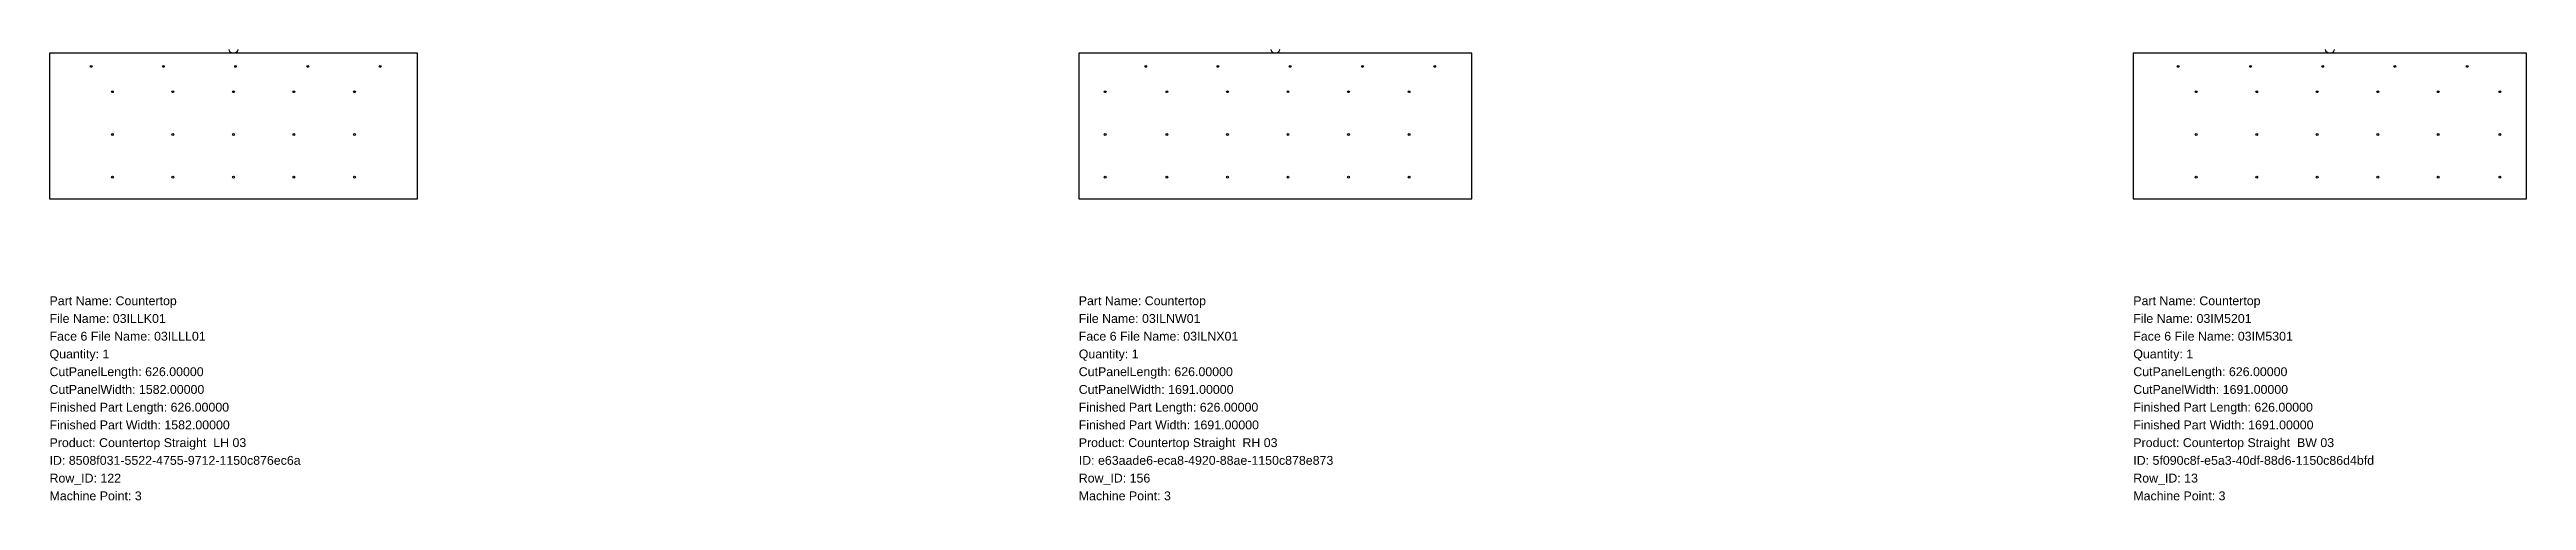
# Model space of a CAD drawing. Header units: inches. Extents: x 0 to 200771, y -1296 to 641.
# Drawn here: x 0 to 10654, y -1296 to 641 of the extents above; entities that cross this region are included whole.
import ezdxf

# ---------------------------------------------------------------- set-up
doc = ezdxf.new("R2010")
doc.units = ezdxf.units.IN
doc.header["$MEASUREMENT"] = 0
for name, color, linetype in [('BORDER_Z18P0RT1001', 7, 'Continuous'), ('NESTTEXT', 1, 'Continuous'), ('VBORE_Z12P0', 3, 'Continuous')]:
    doc.layers.add(name, color=color, linetype=linetype)
doc.styles.get("Standard").update_dxf_attribs({"font": 'arial.ttf'})

msp = doc.modelspace()

# ---------------------------------------------------------------- texts
at = {"layer": 'NESTTEXT', "color": 1}
for s, p in [('Part Name: Countertop', (0, -457.2)), ('Part Name: Countertop', (4426.8, -457.2)), ('Part Name: Countertop', (8962.6, -457.2)), ('File Name: 03ILLK01', (0, -533.4)), ('File Name: 03ILNW01', (4426.8, -533.4)), ('File Name: 03IM5201', (8962.6, -533.4)), ('Face 6 File Name: 03ILLL01', (0, -609.6)), ('Face 6 File Name: 03ILNX01', (4426.8, -609.6)), ('Face 6 File Name: 03IM5301', (8962.6, -609.6)), ('Quantity: 1', (0, -685.8)), ('CutPanelLength: 626.00000', (0, -762)), ('Quantity: 1', (4426.8, -685.8)), ('CutPanelLength: 626.00000', (4426.8, -762)), ('Quantity: 1', (8962.6, -685.8)), ('CutPanelLength: 626.00000', (8962.6, -762)), ('CutPanelWidth: 1582.00000', (0, -838.2)), ('CutPanelWidth: 1691.00000', (4426.8, -838.2)), ('CutPanelWidth: 1691.00000', (8962.6, -838.2)), ('Finished Part Length: 626.00000', (0, -914.4)), ('Finished Part Width: 1582.00000', (0, -990.6)), ('Finished Part Length: 626.00000', (4426.8, -914.4)), ('Finished Part Width: 1691.00000', (4426.8, -990.6)), ('Finished Part Length: 626.00000', (8962.6, -914.4)), ('Finished Part Width: 1691.00000', (8962.6, -990.6)), ('Product: Countertop Straight  LH 03', (0, -1066.8)), ('Product: Countertop Straight  RH 03', (4426.8, -1066.8)), ('Product: Countertop Straight  BW 03', (8962.6, -1066.8)), ('ID: 8508f031-5522-4755-9712-1150c876ec6a', (0, -1143)), ('ID: e63aade6-eca8-4920-88ae-1150c878e873', (4426.8, -1143)), ('ID: 5f090c8f-e5a3-40df-88d6-1150c86d4bfd', (8962.6, -1143)), ('Row_ID: 122', (0, -1219.2)), ('Machine Point: 3', (0, -1295.4)), ('Row_ID: 156', (4426.8, -1219.2)), ('Machine Point: 3', (4426.8, -1295.4)), ('Row_ID: 13', (8962.6, -1219.2)), ('Machine Point: 3', (8962.6, -1295.4))]:
    msp.add_text(s, height=38.1, dxfattribs=at).set_placement(p)

# ---------------------------------------------------------------- linework, layer by layer
at = {"layer": 'BORDER_Z18P0RT1001', "color": 2}
for points in [[(809.175, 641, -0.414213562), (794.175, 626), (0, 626), (0, 0), (1582, 0), (1582, 626), (787.825, 626, -0.414213562), (772.825, 641)], [(5290.475, 641, -0.414213562), (5275.475, 626), (4426.8, 626), (4426.8, 0), (6117.8, 0), (6117.8, 626), (5269.125, 626, -0.414213562), (5254.125, 641)], [(9826.275, 641, -0.414213562), (9811.275, 626), (8962.6, 626), (8962.6, 0), (10653.6, 0), (10653.6, 626), (9804.925, 626, -0.414213562), (9789.925, 641)]]:
    msp.add_lwpolyline(points, format="xyb", dxfattribs=at)
at = {"layer": 'VBORE_Z12P0', "color": 3}
for centre in [(179, 569), (489.75, 569), (800.5, 569), (1111.25, 569), (1422, 569), (4714.8, 569), (5025.55, 569), (5336.3, 569), (5647.05, 569), (5957.8, 569), (9155.6, 569), (9466.35, 569), (9777.1, 569), (10087.85, 569), (10398.6, 569), (270.35, 460), (270.35, 460), (530.68, 460), (791.01, 460), (1051.34, 460), (1311.67, 460), (4540.8, 460), (4806.15, 460), (4806.15, 460), (5066.48, 460), (5326.81, 460), (5587.14, 460), (5847.47, 460), (9232.95, 460), (9232.95, 460), (9493.28, 460), (9753.61, 460), (10013.94, 460), (10274.27, 460), (10539.6, 460), (270.35, 276.5), (270.35, 276.5), (530.68, 276.5), (791.01, 276.5), (1051.34, 276.5), (1311.67, 276.5), (4540.8, 276.5), (4806.15, 276.5), (4806.15, 276.5), (5066.48, 276.5), (5326.81, 276.5), (5587.14, 276.5), (5847.47, 276.5), (9232.95, 276.5), (9232.95, 276.5), (9493.28, 276.5), (9753.61, 276.5), (10013.94, 276.5), (10274.27, 276.5), (10539.6, 276.5), (270.35, 93), (270.35, 93), (530.68, 93), (791.01, 93), (1051.34, 93), (1311.67, 93), (4540.8, 93), (4806.15, 93), (4806.15, 93), (5066.48, 93), (5326.81, 93), (5587.14, 93), (5847.47, 93), (9232.95, 93), (9232.95, 93), (9493.28, 93), (9753.61, 93), (10013.94, 93), (10274.27, 93), (10539.6, 93)]:
    msp.add_circle(centre, 4, dxfattribs=at)

msp.set_redraw_order([(e.dxf.handle, doc.entitydb.next_handle()) for e in msp.query("TEXT MTEXT ATTDEF DIMENSION ARC_DIMENSION")])  # texts and dimensions are drawn at this point

doc.saveas('drawing.dxf')
